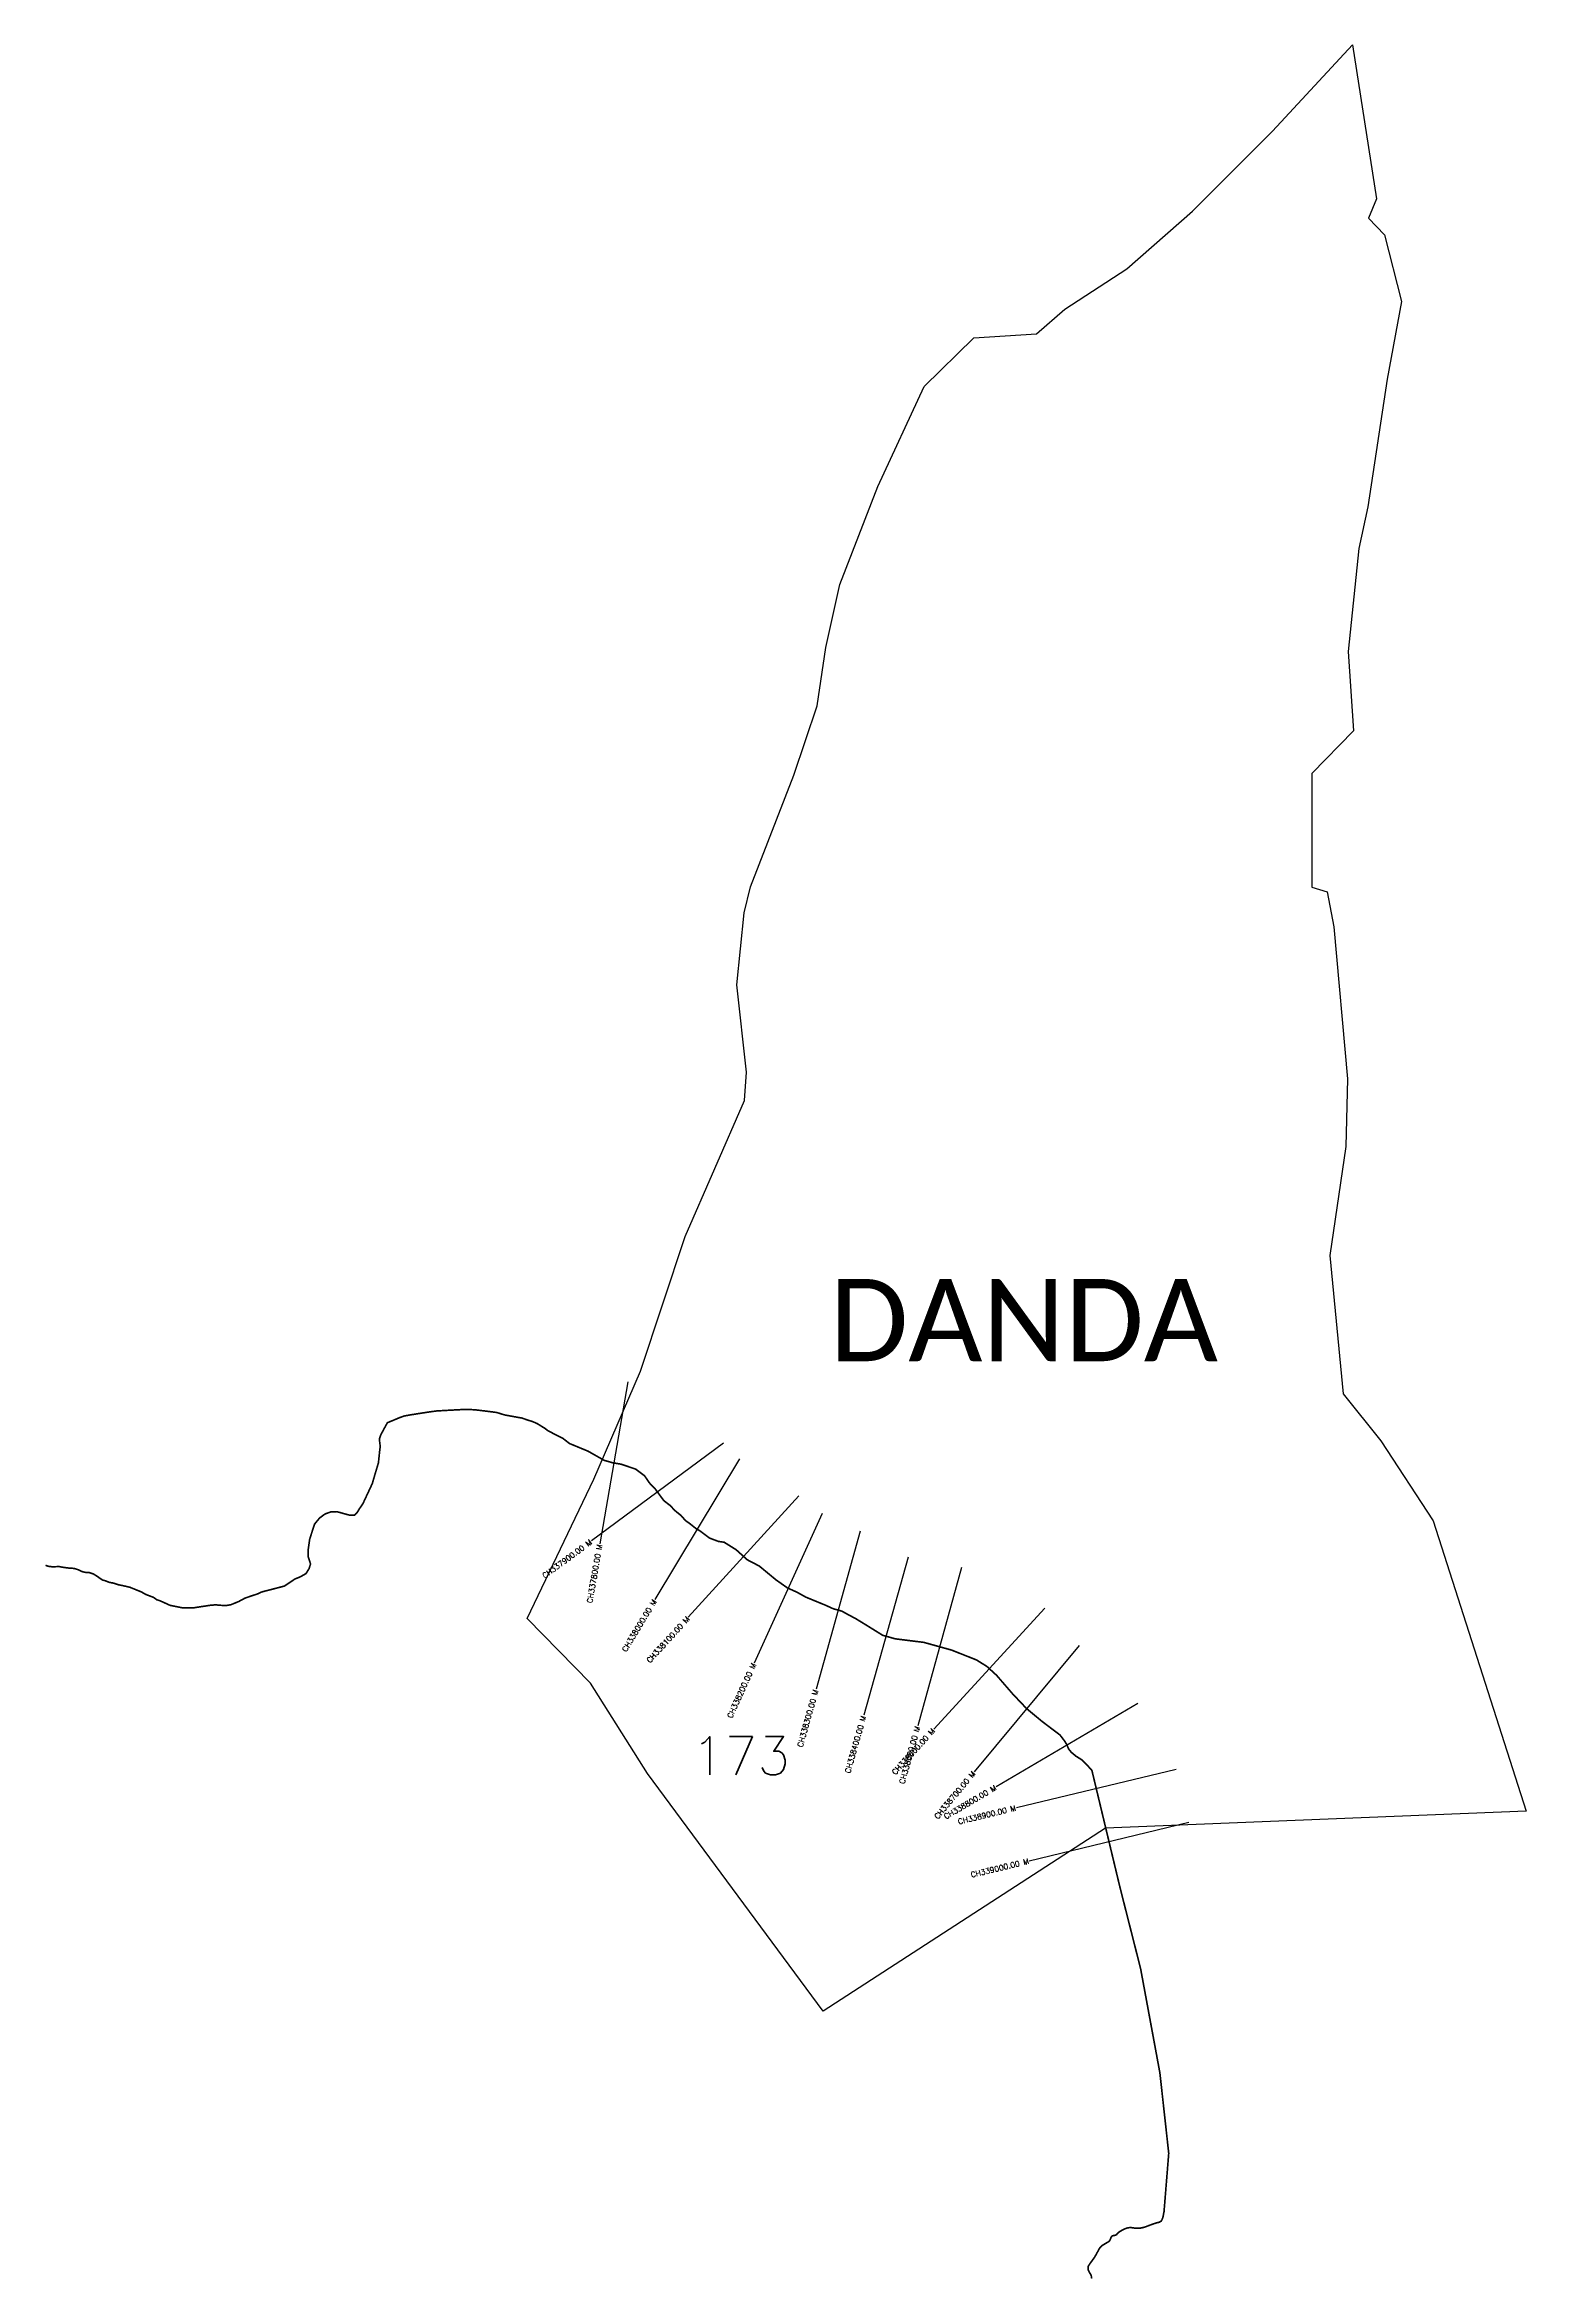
# Model space of a CAD drawing. Header units: metres. Extents: x 290684 to 293390, y 1988877 to 1992957.
import ezdxf
from ezdxf.enums import TextEntityAlignment as Align

# ---------------------------------------------------------------- set-up
doc = ezdxf.new("R2010")
doc.units = ezdxf.units.M
doc.header["$MEASUREMENT"] = 0
for name, color, linetype in [('CS', 134, 'Continuous'), ('CSMark', 6, 'Continuous'), ('NATURALLY PROTECTED', 3, 'Continuous'), ('village', 3, 'Continuous'), ('VILLAGE NAME', 250, 'Continuous')]:
    doc.layers.add(name, color=color, linetype=linetype)
doc.styles.get("Standard").update_dxf_attribs({"font": 'simplex.shx'})

msp = doc.modelspace()

# ---------------------------------------------------------------- linework, layer by layer
at = {"color": 6, "flags": 128}
msp.add_lwpolyline([(292381.2, 1992421.5), (292495.1, 1992429.1)], dxfattribs=at)
at = {"layer": 'CS'}
for p, q in [((291749.1, 1990515.3), (291697.9, 1990219.7)), ((291924, 1990403.5), (291682.8, 1990225.1)), ((291953.1, 1990375), (291798.6, 1990117.9)), ((292061.6, 1990307.5), (291859.6, 1990085.6)), ((292103.7, 1990275.4), (291979.8, 1990002.2)), ((292173.6, 1990243.2), (292092.8, 1989954.3)), ((292261.3, 1990195.5), (292179.9, 1989906.7)), ((292358.5, 1990176.4), (292278.4, 1989887.3)), ((292510.5, 1990102.5), (292307.9, 1989881.3)), ((292573.3, 1990034.2), (292381.5, 1989803.5)), ((292680.3, 1989928.5), (292421.8, 1989776.3)), ((292750.3, 1989807.9), (292458.6, 1989738)), ((292773.7, 1989710.7), (292481.9, 1989640.7))]:
    msp.add_line(p, q, dxfattribs=at)
at = {"layer": 'NATURALLY PROTECTED', "const_width": 3, "flags": 128}
msp.add_lwpolyline([(290685.9, 1990180.6), (290690.8, 1990178.8), (290697.9, 1990177.9), (290705.3, 1990178.1), (290711, 1990178.2), (290718.1, 1990176.9), (290728.7, 1990175.5), (290737.9, 1990174.9), (290743.6, 1990173.2), (290747.4, 1990171.8), (290751.8, 1990169.4), (290757.2, 1990167.9), (290761.2, 1990167.4), (290765.7, 1990167.3), (290773.7, 1990164.6), (290781.2, 1990159.8), (290785.7, 1990156.5), (290790.2, 1990153.5), (290794.4, 1990152.6), (290802.3, 1990149.5), (290810.2, 1990148), (290818.2, 1990145.3), (290828.7, 1990143.1), (290839.9, 1990140.5), (290853.4, 1990135), (290860.8, 1990132), (290868.7, 1990127.5), (290875.8, 1990124.8), (290883.1, 1990122), (290889.1, 1990117.7), (290895, 1990115.8), (290903.9, 1990111.8), (290913.3, 1990107.5), (290924.8, 1990105.2), (290935.3, 1990103.1), (290949.1, 1990103.1), (290958, 1990103.2), (290968.2, 1990104.8), (290975.7, 1990105.9), (290985.1, 1990107.4), (290996.2, 1990108.4), (291006.5, 1990107.5), (291016.2, 1990107.2), (291024.7, 1990108.7), (291031.4, 1990111.5), (291038.7, 1990114.5), (291049.8, 1990120.5), (291061.6, 1990124.6), (291072.4, 1990128.1), (291080.9, 1990132), (291080.9, 1990132), (291096.5, 1990136), (291122.2, 1990142.7), (291132, 1990149.3), (291141.3, 1990155.6), (291151, 1990159.5), (291161.5, 1990165.5), (291167.1, 1990174.5), (291169.8, 1990183.1), (291167.1, 1990191.3), (291165.3, 1990196.7), (291165.5, 1990209.3), (291168.2, 1990228), (291174, 1990246.4), (291177.1, 1990255.8), (291186.3, 1990266.9), (291196.1, 1990274.2), (291207.4, 1990278.3), (291218, 1990278.5), (291228.9, 1990275.4), (291241.2, 1990272.1), (291250, 1990272.1), (291254.7, 1990276.7), (291259.3, 1990284.2), (291265.4, 1990293.1), (291282.7, 1990330.1), (291287.8, 1990347.9), (291293.7, 1990367.4), (291296.4, 1990392.9), (291297.2, 1990396.9), (291296, 1990405.8), (291295.9, 1990412.5), (291297.8, 1990418.2), (291301, 1990424.2), (291306.3, 1990434), (291310.1, 1990440.9), (291326.1, 1990447.5), (291331.7, 1990449.9), (291340.5, 1990453.1), (291350.8, 1990455), (291365.3, 1990457.3), (291383.9, 1990460.2), (291400.1, 1990462.4), (291416, 1990463.3), (291436.3, 1990464.4), (291453.5, 1990465.3), (291470.2, 1990464.5), (291492.4, 1990461.8), (291509.7, 1990459.6), (291524.1, 1990455.1), (291541.3, 1990452), (291556.3, 1990449.3), (291564.6, 1990446.3), (291575.2, 1990443), (291583.5, 1990439.4), (291597.4, 1990430.8), (291603.6, 1990426.1), (291631, 1990412), (291642.5, 1990403), (291676.6, 1990388.9), (291706, 1990372.2), (291721.6, 1990367.8), (291736.9, 1990365.2), (291763.6, 1990356.1), (291779.7, 1990344), (291788.6, 1990331), (291799.2, 1990319.9), (291814.9, 1990298.6), (291826.6, 1990289.6), (291835, 1990280.6), (291846.2, 1990271.6), (291854.4, 1990262.3), (291862.7, 1990256.4), (291873.3, 1990247.9), (291881.3, 1990243.1), (291898.3, 1990230.3), (291914.5, 1990224.2), (291925, 1990222.7), (291946.8, 1990209.1), (291967, 1990190.8), (291989.2, 1990179.2), (292019.7, 1990154), (292040.4, 1990139.4), (292058.1, 1990131.4), (292074.3, 1990122.4), (292110.6, 1990107.5), (292124.1, 1990101.3), (292140, 1990096.9), (292150.7, 1990090.9), (292165.1, 1990083.3), (292185.5, 1990070.8), (292214.5, 1990052.8), (292237.6, 1990046.3), (292289.4, 1990039.9), (292340.3, 1990025.8), (292385.7, 1990007.8), (292398.7, 1989999.7), (292404.7, 1989996), (292422.5, 1989979.7), (292451.9, 1989945.7), (292477.2, 1989919), (292505.4, 1989895.6), (292538.2, 1989870.8), (292546.7, 1989859.7), (292551.1, 1989852.3), (292554, 1989845.2), (292558.8, 1989839.3), (292567.4, 1989832.1), (292578, 1989825.5), (292586.8, 1989816.9), (292596.5, 1989806.1), (292647.6, 1989593.2), (292685.4, 1989444.3), (292720.6, 1989254.1), (292736.8, 1989107), (292728.2, 1989000.4), (292727.2, 1988995.8), (292726.8, 1988992.5), (292725.7, 1988988.8), (292724.4, 1988985.6), (292722.8, 1988983.1), (292719.6, 1988981.2), (292714.2, 1988979.9), (292708.6, 1988978.1), (292703.5, 1988976.2), (292698.3, 1988974.3), (292694.3, 1988972.7), (292689.7, 1988971.4), (292685.7, 1988970.6), (292680.9, 1988970.1), (292675.9, 1988970.1), (292671.3, 1988971), (292668, 1988971.4), (292663.7, 1988971.2), (292660.8, 1988970.6), (292657.4, 1988969.4), (292652.6, 1988967.1), (292648.3, 1988964.7), (292645.7, 1988962.9), (292644.1, 1988961.5), (292642.7, 1988960), (292641.5, 1988958.5), (292639.7, 1988957.6), (292637.3, 1988956.9), (292635.5, 1988956.7), (292633.4, 1988956.1), (292631.9, 1988954.1), (292630.7, 1988951.6), (292630, 1988949.5), (292628.2, 1988946.5), (292625.5, 1988944.7), (292622.9, 1988943.3), (292619.3, 1988941.1), (292615.3, 1988938.7), (292610.6, 1988933.9), (292601.9, 1988918), (292593.6, 1988906.5), (292589.8, 1988900.8), (292589.4, 1988895.2), (292591.4, 1988890.5), (292595.3, 1988884.1), (292595.9, 1988879.2), (292595.6, 1988878.5)], dxfattribs=at)
at = {"layer": 'village', "color": 6}
for points in [[(292495.1, 1992429.1, 0), (292547.2, 1992474.3, 0), (292660.4, 1992547.9, 0), (292780.4, 1992652.8, 0), (292926.1, 1992799.1, 0), (293072.2, 1992956.9, 0), (293116.1, 1992675.4, 0), (293101.3, 1992640, 0), (293130.6, 1992609.9, 0), (293161.9, 1992487.8, 0), (293135.5, 1992346.3, 0), (293100.4, 1992113.1, 0), (293084, 1992037, 0), (293064.6, 1991848.7, 0), (293074.3, 1991704.2, 0), (292998.3, 1991626.4, 0), (292998.1, 1991418.9, 0), (293026.1, 1991410.5, 0), (293038.5, 1991346.2, 0), (293062.9, 1991069, 0), (293060.2, 1990945.2, 0), (293031.1, 1990746.1, 0), (293055.3, 1990493.5, 0)], [(293055.3, 1990493.5, 0), (293124.3, 1990408, 0), (293219.7, 1990262, 0), (293389.7, 1989731.8, 0), (292621.2, 1989700.9, 0), (292106.1, 1989366.6, 0), (291784.9, 1989800.3, 0), (291681.2, 1989965.3, 0), (291565.4, 1990083.5, 0), (291686.9, 1990337.9, 0), (291772.1, 1990534.9, 0), (291853.9, 1990781.2, 0), (291962.3, 1991029.3, 0), (291965.6, 1991081, 0), (291948.4, 1991240.1, 0), (291961.8, 1991371.8, 0), (291973.2, 1991419.6, 0), (292052, 1991623.5, 0), (292095.1, 1991749.7, 0), (292110.8, 1991856.2, 0), (292136.1, 1991971.4, 0), (292205.7, 1992150.1, 0), (292290.3, 1992332.8, 0), (292381.2, 1992421.5, 0)]]:
    msp.add_polyline3d(points, dxfattribs=at)

# ---------------------------------------------------------------- texts
at = {"insert": (291865.6, 1989867.9), "char_height": 70, "attachment_point": 1}
msp.add_mtext_dynamic_manual_height_columns('173', width=95.172, gutter_width=1, heights=[0], dxfattribs=at)
at = {"layer": 'CSMark'}
for s, rotation, p in [('CH337900.00 M', 36.4848, (291681.9, 1990224.5)), ('CH337800.00 M', 80.1777, (291697.7, 1990218.7)), ('CH338000.00 M', 58.9924, (291798, 1990117)), ('CH338100.00 M', 47.6879, (291859, 1990084.9)), ('CH338200.00 M', 65.5986, (291979.4, 1990001.3)), ('CH338300.00 M', 74.3708, (292092.5, 1989953.4)), ('CH338400.00 M', 74.2559, (292179.6, 1989905.7)), ('CH338600.00 M', 47.5031, (292307.2, 1989880.5)), ('CH338500.00 M', 74.5237, (292278.2, 1989886.3)), ('CH338700.00 M', 50.2672, (292380.9, 1989802.7)), ('CH338800.00 M', 30.4774, (292420.9, 1989775.8)), ('CH338900.00 M', 13.4889, (292457.6, 1989737.7)), ('CH339000.00 M', 13.4889, (292481, 1989640.5))]:
    msp.add_text(s, height=10, rotation=rotation, dxfattribs=at).set_placement(p, align=Align.MIDDLE_RIGHT)
at = {"layer": 'VILLAGE NAME', "insert": (292117.5, 1990703.2), "char_height": 150, "attachment_point": 1}
msp.add_mtext_dynamic_manual_height_columns('{\\fCalibri|b0|i0|c0|p34;DANDA}', width=1877.914, gutter_width=1, heights=[0], dxfattribs=at)

doc.saveas('drawing.dxf')
